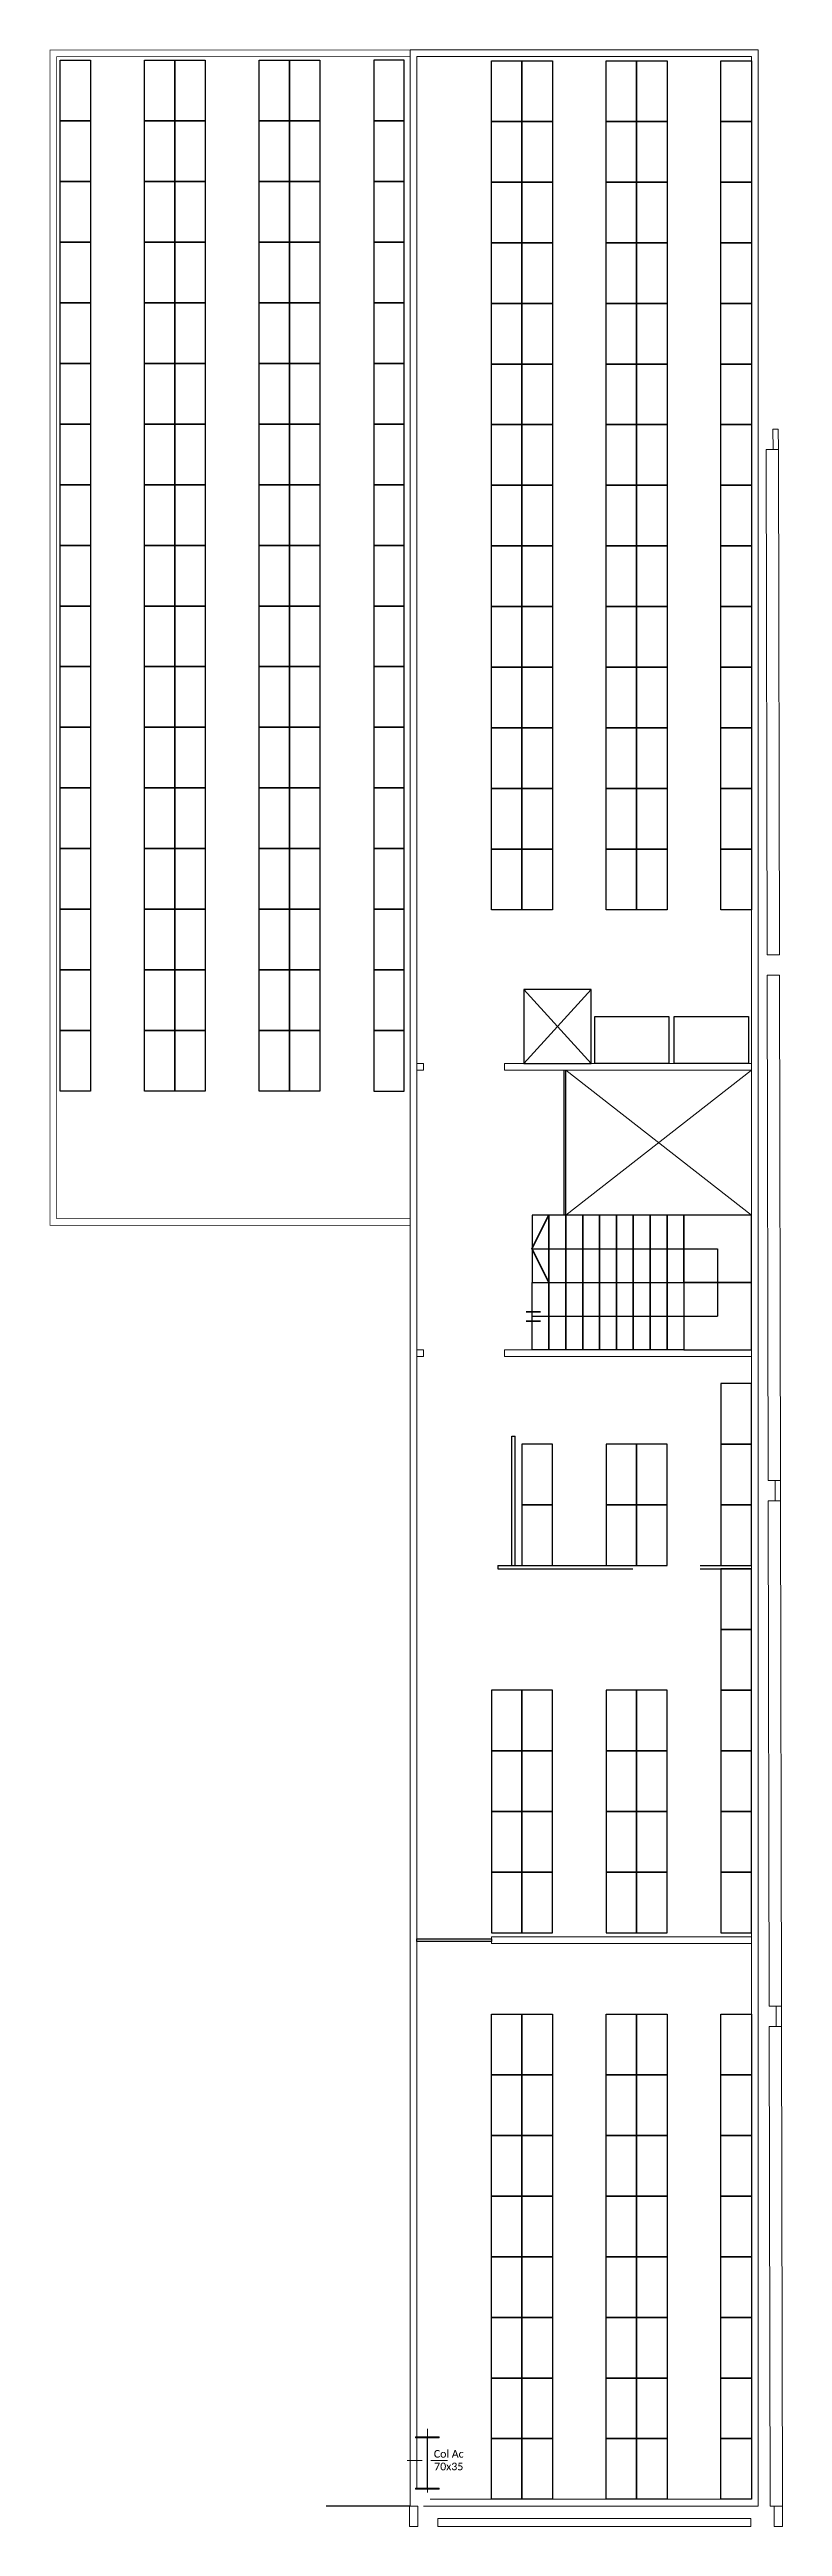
# Model space of a CAD drawing. Header units: millimetres. Extents: x 14 to 290, y 66 to 213.
# Drawn here: x 146.52 to 157.38, y 171.15 to 207.9 of the extents above; entities that cross this region are included whole.
import ezdxf

# ---------------------------------------------------------------- set-up
doc = ezdxf.new("R2010")
doc.units = ezdxf.units.MM
for name, pattern in [('HIDDEN', [9.525, 6.35, -3.175]), ('IRI-OCASA-Layout R 9$0$HIDDEN', [0.375, 0.25, -0.125]), ('OCASA_TODAS_r08$0$ACAD_ISO10W100', [18, 12, -3, 0, -3]), ('OCASA_TODAS_r08$0$HIDDEN', [0.375, 0.25, -0.125])]:
    doc.linetypes.add(name, pattern=pattern)
for name, color, linetype, lineweight in [('IRI-OCASA-Layout R 9$0$OCA-Paneles TERMICO', 252, 'Continuous', 15), ('OCASA_TODAS_r08$0$00-', 252, 'Continuous', 15), ('OCASA_TODAS_r08$0$COLUMNAS ACERO', 252, 'Continuous', 20), ('OCASA_TODAS_r08$0$DESCRIP COLUMNAS', 252, 'Continuous', 20), ('OCASA_TODAS_r08$0$EJES COL FE', 252, 'Continuous', 20), ('OCASA_TODAS_r08$0$LINEA_DE_PROYECCION', 252, 'HIDDEN', 15), ('OCASA_TODAS_r08$0$MURO BLOQUE CEMENTO 12', 252, 'Continuous', 20), ('OCASA_TODAS_r08$0$MURO BLOQUE CEMENTO 18', 252, 'Continuous', 20), ('OCASA_TODAS_r08$0$MURO BLOQUE CEMENTO 8', 252, 'Continuous', 20), ('OCASA_TODAS_r08$0$MURO CEMENTO DE 12', 252, 'Continuous', 20), ('Sectores', 251, 'Continuous', 20)]:
    doc.layers.add(name, color=color, linetype=linetype, lineweight=lineweight)
for name, color, linetype in [('IRI-OCASA-Layout R 9$0$OCA_ESCALERAS LIVIANAS', 252, 'Continuous'), ('IRI-OCASA-Layout R 9$0$OCA_EST-Bandeja', 252, 'Continuous'), ('IRI-OCASA-Layout R 9$0$OCA_Racks', 252, 'Continuous'), ('IRI-OCASA-Layout R 9$0$OCA_Rejas', 252, 'IRI-OCASA-Layout R 9$0$HIDDEN')]:
    doc.layers.add(name, color=color, linetype=linetype)
doc.styles.add('OCASA_TODAS_r08$0$Standard', font='txt')

# ---------------------------------------------------------------- blocks, each defined once
blk = doc.blocks.new('OCASA_TODAS_r08$0$COL ACERO 75 X 50')
at = {"layer": 'OCASA_TODAS_r08$0$EJES COL FE', "color": 252, "linetype": 'OCASA_TODAS_r08$0$HIDDEN'}
for p, q in [((104.763401, -684.220664, -0.572955), (104.763401, -683.620664, -0.572955)), ((105.229249, -683.920664, -0.572955), (104.288401, -683.920664, -0.572955))]:
    blk.add_line(p, q, dxfattribs=at)
at = {"layer": 'OCASA_TODAS_r08$0$DESCRIP COLUMNAS', "insert": (104.916559, -683.868448, -0.372955), "char_height": 0.1125, "attachment_point": 1, "rotation": 270, "style": 'OCASA_TODAS_r08$0$Standard'}
blk.add_mtext_dynamic_manual_height_columns('\\pxqc;{\\fCalibri Light|b0|i0|c0|p34;Col Ac \\P70x35}', width=0.737699, gutter_width=12.5, heights=[0], dxfattribs=at)
blk = doc.blocks.new('OCASA_TODAS_r08$0$Columna nave 1')
at = {"layer": 'OCASA_TODAS_r08$0$00-', "color": 4}
for points in [[(-175, 374.798322), (175, 374.798322), (175, 387.498322), (-175, 387.498322)], [(-3.2, -374.801678), (3.2, -374.801678), (3.2, 374.798322), (-3.2, 374.798322)], [(-175, -387.498322), (175, -387.498322), (175, -374.798322), (-175, -374.798322)]]:
    blk.add_lwpolyline(points, close=True, dxfattribs=at)
blk = doc.blocks.new('IRI-OCASA-Layout R 9$0$OCA_PALLET')
for p, q in [((414.447193, 97.067423), (415.447193, 95.967423)), ((415.447193, 97.067423), (414.447193, 95.967423))]:
    blk.add_line(p, q)
blk.add_lwpolyline([(414.447193, 97.067423), (415.447193, 97.067423), (415.447193, 95.967423), (414.447193, 95.967423)], close=True)

msp = doc.modelspace()

# ---------------------------------------------------------------- linework, layer by layer
at = {"layer": 'IRI-OCASA-Layout R 9$0$OCA-Paneles TERMICO'}
for p, q in [((151.859, 171.452, 0), (151.859, 207.899, 0)), ((151.859, 171.452, 0), (151.859, 207.899, 0)), ((151.859, 207.899, 0), (157.018, 207.899, 0)), ((151.959, 207.799, 0), (156.918, 207.799, 0)), ((151.959, 171.715, 0), (151.959, 207.799, 0)), ((156.918, 188.758, 0), (156.918, 207.799, 0)), ((157.018, 171.452, 0), (157.018, 207.899, 0)), ((151.959, 192.858, 0), (152.059, 192.858, 0)), ((151.959, 192.758, 0), (152.059, 192.758, 0)), ((152.059, 192.758, 0), (152.059, 192.858, 0)), ((156.918, 192.858, 0), (153.259, 192.858, 0)), ((153.259, 192.758, 0), (153.259, 192.858, 0)), ((156.918, 192.758, 0), (153.259, 192.758, 0)), ((151.959, 188.608, 0), (152.059, 188.608, 0)), ((152.059, 188.608, 0), (152.059, 188.508, 0)), ((153.259, 188.608, 0), (156.918, 188.608, 0)), ((153.259, 188.608, 0), (153.259, 188.508, 0)), ((156.918, 171.552, 0), (156.918, 188.658, 0)), ((151.959, 188.508, 0), (152.059, 188.508, 0)), ((153.259, 188.508, 0), (156.918, 188.508, 0)), ((156.918, 182.557, 0), (156.918, 182.559, 0)), ((156.918, 179.899, 0), (153.068, 179.899, 0)), ((153.068, 179.899, 0), (153.068, 179.799, 0)), ((153.068, 179.799, 0), (156.918, 179.799, 0)), ((156.918, 179.796, 0), (156.918, 179.799, 0)), ((157.018, 171.449, 0), (152.058, 171.449, 0)), ((157.018, 171.452, 0), (152.059, 171.452, 0)), ((156.918, 171.552, 0), (152.159, 171.552, 0)), ((156.918, 171.45, 0), (156.918, 171.452, 0)), ((156.918, 171.447, 0), (156.918, 171.449, 0))]:
    msp.add_line(p, q, dxfattribs=at)
at = {"layer": 'IRI-OCASA-Layout R 9$0$OCA_ESCALERAS LIVIANAS'}
for p, q in [((154.144, 190.608, 0), (154.144, 192.758, 0)), ((154.168, 190.608, 0), (154.168, 192.758, 0)), ((153.662, 190.108, 0), (153.912, 190.608, 0)), ((153.668, 190.108, 0), (153.918, 190.608, 0)), ((153.662, 190.108, 0), (153.912, 189.608, 0)), ((153.668, 190.108, 0), (156.418, 190.108, 0)), ((153.668, 190.108, 0), (153.918, 189.608, 0)), ((156.418, 190.108, 0), (156.418, 189.108, 0)), ((153.58, 189.18, 0), (153.795, 189.18, 0)), ((153.58, 189.175, 0), (153.795, 189.175, 0)), ((153.58, 189.041, 0), (153.795, 189.041, 0)), ((153.58, 189.035, 0), (153.795, 189.035, 0))]:
    msp.add_line(p, q, dxfattribs=at)
at = {"layer": 'IRI-OCASA-Layout R 9$0$OCA_ESCALERAS LIVIANAS', "elevation": 0}
for points in [[(153.668, 190.608), (153.668, 189.608), (153.918, 189.608), (153.918, 190.608), (153.668, 190.608)], [(153.918, 190.608), (153.918, 189.608), (154.168, 189.608), (154.168, 190.608), (153.918, 190.608)], [(154.168, 190.608), (154.168, 189.608), (154.418, 189.608), (154.418, 190.608), (154.168, 190.608)], [(154.418, 190.608), (154.418, 189.608), (154.668, 189.608), (154.668, 190.608), (154.418, 190.608)], [(154.668, 190.608), (154.668, 189.608), (154.918, 189.608), (154.918, 190.608), (154.668, 190.608)], [(154.918, 190.608), (154.918, 189.608), (155.168, 189.608), (155.168, 190.608), (154.918, 190.608)], [(155.168, 190.608), (155.168, 189.608), (155.418, 189.608), (155.418, 190.608), (155.168, 190.608)], [(155.418, 190.608), (155.418, 189.608), (155.668, 189.608), (155.668, 190.608), (155.418, 190.608)], [(155.668, 190.608), (155.668, 189.608), (155.918, 189.608), (155.918, 190.608), (155.668, 190.608)], [(155.918, 190.608), (155.918, 189.608), (156.918, 189.608), (156.918, 190.608), (155.918, 190.608)], [(153.918, 189.608), (153.918, 188.608), (153.668, 188.608), (153.668, 189.608), (153.918, 189.608)], [(154.168, 189.608), (154.168, 188.608), (153.918, 188.608), (153.918, 189.608), (154.168, 189.608)], [(154.418, 189.608), (154.418, 188.608), (154.168, 188.608), (154.168, 189.608), (154.418, 189.608)], [(154.668, 189.608), (154.668, 188.608), (154.418, 188.608), (154.418, 189.608), (154.668, 189.608)], [(154.918, 189.608), (154.918, 188.608), (154.668, 188.608), (154.668, 189.608), (154.918, 189.608)], [(155.168, 189.608), (155.168, 188.608), (154.918, 188.608), (154.918, 189.608), (155.168, 189.608)], [(155.418, 189.608), (155.418, 188.608), (155.168, 188.608), (155.168, 189.608), (155.418, 189.608)], [(155.668, 189.608), (155.668, 188.608), (155.418, 188.608), (155.418, 189.608), (155.668, 189.608)], [(155.918, 189.608), (155.918, 188.608), (155.668, 188.608), (155.668, 189.608), (155.918, 189.608)], [(155.918, 189.608), (155.918, 188.608), (156.918, 188.608), (156.918, 189.608), (155.918, 189.608)], [(153.668, 189.108), (153.668, 189.108), (153.668, 189.108), (153.668, 189.108), (156.418, 189.108)]]:
    msp.add_lwpolyline(points, dxfattribs=at)
at = {"layer": 'IRI-OCASA-Layout R 9$0$OCA_EST-Bandeja', "color": 253, "linetype": 'OCASA_TODAS_r08$0$ACAD_ISO10W100', "elevation": 0}
for points in [[(146.673, 206.847), (146.673, 207.747), (147.123, 207.747), (147.123, 206.847), (146.673, 206.847)], [(147.923, 206.847), (147.923, 207.747), (148.373, 207.747), (148.373, 206.847), (147.923, 206.847)], [(148.373, 206.847), (148.373, 207.747), (148.823, 207.747), (148.823, 206.847), (148.373, 206.847)], [(149.623, 206.847), (149.623, 207.747), (150.073, 207.747), (150.073, 206.847), (149.623, 206.847)], [(150.073, 206.847), (150.073, 207.747), (150.523, 207.747), (150.523, 206.847), (150.073, 206.847)], [(151.773, 206.847), (151.773, 207.747), (151.323, 207.747), (151.323, 206.847), (151.773, 206.847)], [(153.068, 206.838), (153.068, 207.738), (153.518, 207.738), (153.518, 206.838), (153.068, 206.838)], [(153.518, 206.838), (153.518, 207.738), (153.968, 207.738), (153.968, 206.838), (153.518, 206.838)], [(154.768, 206.838), (154.768, 207.738), (155.218, 207.738), (155.218, 206.838), (154.768, 206.838)], [(155.218, 206.838), (155.218, 207.738), (155.668, 207.738), (155.668, 206.838), (155.218, 206.838)], [(156.468, 206.838), (156.468, 207.738), (156.918, 207.738), (156.918, 206.838), (156.468, 206.838)], [(146.673, 205.947), (146.673, 206.847), (147.123, 206.847), (147.123, 205.947), (146.673, 205.947)], [(147.923, 205.947), (147.923, 206.847), (148.373, 206.847), (148.373, 205.947), (147.923, 205.947)], [(148.373, 205.947), (148.373, 206.847), (148.823, 206.847), (148.823, 205.947), (148.373, 205.947)], [(149.623, 205.947), (149.623, 206.847), (150.073, 206.847), (150.073, 205.947), (149.623, 205.947)], [(150.073, 205.947), (150.073, 206.847), (150.523, 206.847), (150.523, 205.947), (150.073, 205.947)], [(151.773, 205.947), (151.773, 206.847), (151.323, 206.847), (151.323, 205.947), (151.773, 205.947)], [(153.068, 205.938), (153.068, 206.838), (153.518, 206.838), (153.518, 205.938), (153.068, 205.938)], [(153.518, 205.938), (153.518, 206.838), (153.968, 206.838), (153.968, 205.938), (153.518, 205.938)], [(154.768, 205.938), (154.768, 206.838), (155.218, 206.838), (155.218, 205.938), (154.768, 205.938)], [(155.218, 205.938), (155.218, 206.838), (155.668, 206.838), (155.668, 205.938), (155.218, 205.938)], [(156.468, 205.938), (156.468, 206.838), (156.918, 206.838), (156.918, 205.938), (156.468, 205.938)], [(146.673, 205.047), (146.673, 205.947), (147.123, 205.947), (147.123, 205.047), (146.673, 205.047)], [(147.923, 205.047), (147.923, 205.947), (148.373, 205.947), (148.373, 205.047), (147.923, 205.047)], [(148.373, 205.047), (148.373, 205.947), (148.823, 205.947), (148.823, 205.047), (148.373, 205.047)], [(149.623, 205.047), (149.623, 205.947), (150.073, 205.947), (150.073, 205.047), (149.623, 205.047)], [(150.073, 205.047), (150.073, 205.947), (150.523, 205.947), (150.523, 205.047), (150.073, 205.047)], [(151.773, 205.047), (151.773, 205.947), (151.323, 205.947), (151.323, 205.047), (151.773, 205.047)], [(153.068, 205.038), (153.068, 205.938), (153.518, 205.938), (153.518, 205.038), (153.068, 205.038)], [(153.518, 205.038), (153.518, 205.938), (153.968, 205.938), (153.968, 205.038), (153.518, 205.038)], [(154.768, 205.038), (154.768, 205.938), (155.218, 205.938), (155.218, 205.038), (154.768, 205.038)], [(155.218, 205.038), (155.218, 205.938), (155.668, 205.938), (155.668, 205.038), (155.218, 205.038)], [(156.468, 205.038), (156.468, 205.938), (156.918, 205.938), (156.918, 205.038), (156.468, 205.038)], [(146.673, 204.147), (146.673, 205.047), (147.123, 205.047), (147.123, 204.147), (146.673, 204.147)], [(147.923, 204.147), (147.923, 205.047), (148.373, 205.047), (148.373, 204.147), (147.923, 204.147)], [(148.373, 204.147), (148.373, 205.047), (148.823, 205.047), (148.823, 204.147), (148.373, 204.147)], [(149.623, 204.147), (149.623, 205.047), (150.073, 205.047), (150.073, 204.147), (149.623, 204.147)], [(150.073, 204.147), (150.073, 205.047), (150.523, 205.047), (150.523, 204.147), (150.073, 204.147)], [(151.773, 204.147), (151.773, 205.047), (151.323, 205.047), (151.323, 204.147), (151.773, 204.147)], [(153.068, 204.138), (153.068, 205.038), (153.518, 205.038), (153.518, 204.138), (153.068, 204.138)], [(153.518, 204.138), (153.518, 205.038), (153.968, 205.038), (153.968, 204.138), (153.518, 204.138)], [(154.768, 204.138), (154.768, 205.038), (155.218, 205.038), (155.218, 204.138), (154.768, 204.138)], [(155.218, 204.138), (155.218, 205.038), (155.668, 205.038), (155.668, 204.138), (155.218, 204.138)], [(156.468, 204.138), (156.468, 205.038), (156.918, 205.038), (156.918, 204.138), (156.468, 204.138)], [(146.673, 203.247), (146.673, 204.147), (147.123, 204.147), (147.123, 203.247), (146.673, 203.247)], [(147.923, 203.247), (147.923, 204.147), (148.373, 204.147), (148.373, 203.247), (147.923, 203.247)], [(148.373, 203.247), (148.373, 204.147), (148.823, 204.147), (148.823, 203.247), (148.373, 203.247)], [(149.623, 203.247), (149.623, 204.147), (150.073, 204.147), (150.073, 203.247), (149.623, 203.247)], [(150.073, 203.247), (150.073, 204.147), (150.523, 204.147), (150.523, 203.247), (150.073, 203.247)], [(151.773, 203.247), (151.773, 204.147), (151.323, 204.147), (151.323, 203.247), (151.773, 203.247)], [(153.068, 203.238), (153.068, 204.138), (153.518, 204.138), (153.518, 203.238), (153.068, 203.238)], [(153.518, 203.238), (153.518, 204.138), (153.968, 204.138), (153.968, 203.238), (153.518, 203.238)], [(154.768, 203.238), (154.768, 204.138), (155.218, 204.138), (155.218, 203.238), (154.768, 203.238)], [(155.218, 203.238), (155.218, 204.138), (155.668, 204.138), (155.668, 203.238), (155.218, 203.238)], [(156.468, 203.238), (156.468, 204.138), (156.918, 204.138), (156.918, 203.238), (156.468, 203.238)], [(146.673, 202.347), (146.673, 203.247), (147.123, 203.247), (147.123, 202.347), (146.673, 202.347)], [(147.923, 202.347), (147.923, 203.247), (148.373, 203.247), (148.373, 202.347), (147.923, 202.347)], [(148.373, 202.347), (148.373, 203.247), (148.823, 203.247), (148.823, 202.347), (148.373, 202.347)], [(149.623, 202.347), (149.623, 203.247), (150.073, 203.247), (150.073, 202.347), (149.623, 202.347)], [(150.073, 202.347), (150.073, 203.247), (150.523, 203.247), (150.523, 202.347), (150.073, 202.347)], [(151.773, 202.347), (151.773, 203.247), (151.323, 203.247), (151.323, 202.347), (151.773, 202.347)], [(153.068, 202.338), (153.068, 203.238), (153.518, 203.238), (153.518, 202.338), (153.068, 202.338)], [(153.518, 202.338), (153.518, 203.238), (153.968, 203.238), (153.968, 202.338), (153.518, 202.338)], [(154.768, 202.338), (154.768, 203.238), (155.218, 203.238), (155.218, 202.338), (154.768, 202.338)], [(155.218, 202.338), (155.218, 203.238), (155.668, 203.238), (155.668, 202.338), (155.218, 202.338)], [(156.468, 202.338), (156.468, 203.238), (156.918, 203.238), (156.918, 202.338), (156.468, 202.338)], [(146.673, 201.447), (146.673, 202.347), (147.123, 202.347), (147.123, 201.447), (146.673, 201.447)], [(147.923, 201.447), (147.923, 202.347), (148.373, 202.347), (148.373, 201.447), (147.923, 201.447)], [(148.373, 201.447), (148.373, 202.347), (148.823, 202.347), (148.823, 201.447), (148.373, 201.447)], [(149.623, 201.447), (149.623, 202.347), (150.073, 202.347), (150.073, 201.447), (149.623, 201.447)], [(150.073, 201.447), (150.073, 202.347), (150.523, 202.347), (150.523, 201.447), (150.073, 201.447)], [(151.773, 201.447), (151.773, 202.347), (151.323, 202.347), (151.323, 201.447), (151.773, 201.447)], [(153.068, 201.438), (153.068, 202.338), (153.518, 202.338), (153.518, 201.438), (153.068, 201.438)], [(153.518, 201.438), (153.518, 202.338), (153.968, 202.338), (153.968, 201.438), (153.518, 201.438)], [(154.768, 201.438), (154.768, 202.338), (155.218, 202.338), (155.218, 201.438), (154.768, 201.438)], [(155.218, 201.438), (155.218, 202.338), (155.668, 202.338), (155.668, 201.438), (155.218, 201.438)], [(156.468, 201.438), (156.468, 202.338), (156.918, 202.338), (156.918, 201.438), (156.468, 201.438)], [(146.673, 200.547), (146.673, 201.447), (147.123, 201.447), (147.123, 200.547), (146.673, 200.547)], [(147.923, 200.547), (147.923, 201.447), (148.373, 201.447), (148.373, 200.547), (147.923, 200.547)], [(148.373, 200.547), (148.373, 201.447), (148.823, 201.447), (148.823, 200.547), (148.373, 200.547)], [(149.623, 200.547), (149.623, 201.447), (150.073, 201.447), (150.073, 200.547), (149.623, 200.547)], [(150.073, 200.547), (150.073, 201.447), (150.523, 201.447), (150.523, 200.547), (150.073, 200.547)], [(151.773, 200.547), (151.773, 201.447), (151.323, 201.447), (151.323, 200.547), (151.773, 200.547)], [(153.068, 200.538), (153.068, 201.438), (153.518, 201.438), (153.518, 200.538), (153.068, 200.538)], [(153.518, 200.538), (153.518, 201.438), (153.968, 201.438), (153.968, 200.538), (153.518, 200.538)], [(154.768, 200.538), (154.768, 201.438), (155.218, 201.438), (155.218, 200.538), (154.768, 200.538)], [(155.218, 200.538), (155.218, 201.438), (155.668, 201.438), (155.668, 200.538), (155.218, 200.538)], [(156.468, 200.538), (156.468, 201.438), (156.918, 201.438), (156.918, 200.538), (156.468, 200.538)], [(146.673, 199.647), (146.673, 200.547), (147.123, 200.547), (147.123, 199.647), (146.673, 199.647)], [(147.923, 199.647), (147.923, 200.547), (148.373, 200.547), (148.373, 199.647), (147.923, 199.647)], [(148.373, 199.647), (148.373, 200.547), (148.823, 200.547), (148.823, 199.647), (148.373, 199.647)], [(149.623, 199.647), (149.623, 200.547), (150.073, 200.547), (150.073, 199.647), (149.623, 199.647)], [(150.073, 199.647), (150.073, 200.547), (150.523, 200.547), (150.523, 199.647), (150.073, 199.647)], [(151.773, 199.647), (151.773, 200.547), (151.323, 200.547), (151.323, 199.647), (151.773, 199.647)], [(153.068, 199.638), (153.068, 200.538), (153.518, 200.538), (153.518, 199.638), (153.068, 199.638)], [(153.518, 199.638), (153.518, 200.538), (153.968, 200.538), (153.968, 199.638), (153.518, 199.638)], [(154.768, 199.638), (154.768, 200.538), (155.218, 200.538), (155.218, 199.638), (154.768, 199.638)], [(155.218, 199.638), (155.218, 200.538), (155.668, 200.538), (155.668, 199.638), (155.218, 199.638)], [(156.468, 199.638), (156.468, 200.538), (156.918, 200.538), (156.918, 199.638), (156.468, 199.638)], [(146.673, 198.747), (146.673, 199.647), (147.123, 199.647), (147.123, 198.747), (146.673, 198.747)], [(147.923, 198.747), (147.923, 199.647), (148.373, 199.647), (148.373, 198.747), (147.923, 198.747)], [(148.373, 198.747), (148.373, 199.647), (148.823, 199.647), (148.823, 198.747), (148.373, 198.747)], [(149.623, 198.747), (149.623, 199.647), (150.073, 199.647), (150.073, 198.747), (149.623, 198.747)], [(150.073, 198.747), (150.073, 199.647), (150.523, 199.647), (150.523, 198.747), (150.073, 198.747)], [(151.773, 198.747), (151.773, 199.647), (151.323, 199.647), (151.323, 198.747), (151.773, 198.747)], [(153.068, 198.738), (153.068, 199.638), (153.518, 199.638), (153.518, 198.738), (153.068, 198.738)], [(153.518, 198.738), (153.518, 199.638), (153.968, 199.638), (153.968, 198.738), (153.518, 198.738)], [(154.768, 198.738), (154.768, 199.638), (155.218, 199.638), (155.218, 198.738), (154.768, 198.738)], [(155.218, 198.738), (155.218, 199.638), (155.668, 199.638), (155.668, 198.738), (155.218, 198.738)], [(156.468, 198.738), (156.468, 199.638), (156.918, 199.638), (156.918, 198.738), (156.468, 198.738)], [(146.673, 197.847), (146.673, 198.747), (147.123, 198.747), (147.123, 197.847), (146.673, 197.847)], [(147.923, 197.847), (147.923, 198.747), (148.373, 198.747), (148.373, 197.847), (147.923, 197.847)], [(148.373, 197.847), (148.373, 198.747), (148.823, 198.747), (148.823, 197.847), (148.373, 197.847)], [(149.623, 197.847), (149.623, 198.747), (150.073, 198.747), (150.073, 197.847), (149.623, 197.847)], [(150.073, 197.847), (150.073, 198.747), (150.523, 198.747), (150.523, 197.847), (150.073, 197.847)], [(151.773, 197.847), (151.773, 198.747), (151.323, 198.747), (151.323, 197.847), (151.773, 197.847)], [(153.068, 197.838), (153.068, 198.738), (153.518, 198.738), (153.518, 197.838), (153.068, 197.838)], [(153.518, 197.838), (153.518, 198.738), (153.968, 198.738), (153.968, 197.838), (153.518, 197.838)], [(154.768, 197.838), (154.768, 198.738), (155.218, 198.738), (155.218, 197.838), (154.768, 197.838)], [(155.218, 197.838), (155.218, 198.738), (155.668, 198.738), (155.668, 197.838), (155.218, 197.838)], [(156.468, 197.838), (156.468, 198.738), (156.918, 198.738), (156.918, 197.838), (156.468, 197.838)], [(146.673, 196.947), (146.673, 197.847), (147.123, 197.847), (147.123, 196.947), (146.673, 196.947)], [(147.923, 196.947), (147.923, 197.847), (148.373, 197.847), (148.373, 196.947), (147.923, 196.947)], [(148.373, 196.947), (148.373, 197.847), (148.823, 197.847), (148.823, 196.947), (148.373, 196.947)], [(149.623, 196.947), (149.623, 197.847), (150.073, 197.847), (150.073, 196.947), (149.623, 196.947)], [(150.073, 196.947), (150.073, 197.847), (150.523, 197.847), (150.523, 196.947), (150.073, 196.947)], [(151.773, 196.947), (151.773, 197.847), (151.323, 197.847), (151.323, 196.947), (151.773, 196.947)], [(153.068, 196.938), (153.068, 197.838), (153.518, 197.838), (153.518, 196.938), (153.068, 196.938)], [(153.518, 196.938), (153.518, 197.838), (153.968, 197.838), (153.968, 196.938), (153.518, 196.938)], [(154.768, 196.938), (154.768, 197.838), (155.218, 197.838), (155.218, 196.938), (154.768, 196.938)], [(155.218, 196.938), (155.218, 197.838), (155.668, 197.838), (155.668, 196.938), (155.218, 196.938)], [(156.468, 196.938), (156.468, 197.838), (156.918, 197.838), (156.918, 196.938), (156.468, 196.938)], [(146.673, 196.047), (146.673, 196.947), (147.123, 196.947), (147.123, 196.047), (146.673, 196.047)], [(147.923, 196.047), (147.923, 196.947), (148.373, 196.947), (148.373, 196.047), (147.923, 196.047)], [(148.373, 196.047), (148.373, 196.947), (148.823, 196.947), (148.823, 196.047), (148.373, 196.047)], [(149.623, 196.047), (149.623, 196.947), (150.073, 196.947), (150.073, 196.047), (149.623, 196.047)], [(150.073, 196.047), (150.073, 196.947), (150.523, 196.947), (150.523, 196.047), (150.073, 196.047)], [(151.773, 196.047), (151.773, 196.947), (151.323, 196.947), (151.323, 196.047), (151.773, 196.047)], [(153.068, 196.038), (153.068, 196.938), (153.518, 196.938), (153.518, 196.038), (153.068, 196.038)], [(153.518, 196.038), (153.518, 196.938), (153.968, 196.938), (153.968, 196.038), (153.518, 196.038)], [(154.768, 196.038), (154.768, 196.938), (155.218, 196.938), (155.218, 196.038), (154.768, 196.038)], [(155.218, 196.038), (155.218, 196.938), (155.668, 196.938), (155.668, 196.038), (155.218, 196.038)], [(156.468, 196.038), (156.468, 196.938), (156.918, 196.938), (156.918, 196.038), (156.468, 196.038)], [(146.673, 195.147), (146.673, 196.047), (147.123, 196.047), (147.123, 195.147), (146.673, 195.147)], [(147.923, 195.147), (147.923, 196.047), (148.373, 196.047), (148.373, 195.147), (147.923, 195.147)], [(148.373, 195.147), (148.373, 196.047), (148.823, 196.047), (148.823, 195.147), (148.373, 195.147)], [(149.623, 195.147), (149.623, 196.047), (150.073, 196.047), (150.073, 195.147), (149.623, 195.147)], [(150.073, 195.147), (150.073, 196.047), (150.523, 196.047), (150.523, 195.147), (150.073, 195.147)], [(151.773, 195.147), (151.773, 196.047), (151.323, 196.047), (151.323, 195.147), (151.773, 195.147)], [(153.068, 195.138), (153.068, 196.038), (153.518, 196.038), (153.518, 195.138), (153.068, 195.138)], [(153.518, 195.138), (153.518, 196.038), (153.968, 196.038), (153.968, 195.138), (153.518, 195.138)], [(154.768, 195.138), (154.768, 196.038), (155.218, 196.038), (155.218, 195.138), (154.768, 195.138)], [(155.218, 195.138), (155.218, 196.038), (155.668, 196.038), (155.668, 195.138), (155.218, 195.138)], [(156.468, 195.138), (156.468, 196.038), (156.918, 196.038), (156.918, 195.138), (156.468, 195.138)], [(146.673, 194.247), (146.673, 195.147), (147.123, 195.147), (147.123, 194.247), (146.673, 194.247)], [(147.923, 194.247), (147.923, 195.147), (148.373, 195.147), (148.373, 194.247), (147.923, 194.247)], [(148.373, 194.247), (148.373, 195.147), (148.823, 195.147), (148.823, 194.247), (148.373, 194.247)], [(149.623, 194.247), (149.623, 195.147), (150.073, 195.147), (150.073, 194.247), (149.623, 194.247)], [(150.073, 194.247), (150.073, 195.147), (150.523, 195.147), (150.523, 194.247), (150.073, 194.247)], [(151.773, 194.247), (151.773, 195.147), (151.323, 195.147), (151.323, 194.247), (151.773, 194.247)], [(146.673, 193.347), (146.673, 194.247), (147.123, 194.247), (147.123, 193.347), (146.673, 193.347)], [(147.923, 193.347), (147.923, 194.247), (148.373, 194.247), (148.373, 193.347), (147.923, 193.347)], [(148.373, 193.347), (148.373, 194.247), (148.823, 194.247), (148.823, 193.347), (148.373, 193.347)], [(149.623, 193.347), (149.623, 194.247), (150.073, 194.247), (150.073, 193.347), (149.623, 193.347)], [(150.073, 193.347), (150.073, 194.247), (150.523, 194.247), (150.523, 193.347), (150.073, 193.347)], [(151.773, 193.347), (151.773, 194.247), (151.323, 194.247), (151.323, 193.347), (151.773, 193.347)], [(146.673, 192.447), (146.673, 193.347), (147.123, 193.347), (147.123, 192.447), (146.673, 192.447)], [(147.923, 192.447), (147.923, 193.347), (148.373, 193.347), (148.373, 192.447), (147.923, 192.447)], [(148.373, 192.447), (148.373, 193.347), (148.823, 193.347), (148.823, 192.447), (148.373, 192.447)], [(149.623, 192.447), (149.623, 193.347), (150.073, 193.347), (150.073, 192.447), (149.623, 192.447)], [(150.073, 192.447), (150.073, 193.347), (150.523, 193.347), (150.523, 192.447), (150.073, 192.447)], [(151.773, 192.447), (151.773, 193.347), (151.323, 193.347), (151.323, 192.447), (151.773, 192.447)], [(154.597, 193.558), (155.697, 193.558), (155.697, 192.858), (154.597, 192.858), (154.597, 193.558)], [(155.776, 193.558), (156.876, 193.558), (156.876, 192.858), (155.776, 192.858), (155.776, 193.558)]]:
    msp.add_lwpolyline(points, dxfattribs=at)
at = {"layer": 'IRI-OCASA-Layout R 9$0$OCA_EST-Bandeja', "elevation": 0}
for points in [[(156.918, 187.209), (156.918, 188.109), (156.468, 188.109), (156.468, 187.209), (156.918, 187.209)], [(153.968, 186.309), (153.968, 187.209), (153.518, 187.209), (153.518, 186.309), (153.968, 186.309)], [(155.218, 186.309), (155.218, 187.209), (154.768, 187.209), (154.768, 186.309), (155.218, 186.309)], [(155.668, 186.309), (155.668, 187.209), (155.218, 187.209), (155.218, 186.309), (155.668, 186.309)], [(156.918, 186.309), (156.918, 187.209), (156.468, 187.209), (156.468, 186.309), (156.918, 186.309)], [(153.968, 185.409), (153.968, 186.309), (153.518, 186.309), (153.518, 185.409), (153.968, 185.409)], [(155.218, 185.409), (155.218, 186.309), (154.768, 186.309), (154.768, 185.409), (155.218, 185.409)], [(155.668, 185.409), (155.668, 186.309), (155.218, 186.309), (155.218, 185.409), (155.668, 185.409)], [(156.918, 185.409), (156.918, 186.309), (156.468, 186.309), (156.468, 185.409), (156.918, 185.409)], [(156.918, 184.459), (156.918, 185.359), (156.468, 185.359), (156.468, 184.459), (156.918, 184.459)], [(156.918, 183.559), (156.918, 184.459), (156.468, 184.459), (156.468, 183.559), (156.918, 183.559)], [(153.518, 182.659), (153.518, 183.559), (153.068, 183.559), (153.068, 182.659), (153.518, 182.659)], [(153.968, 182.659), (153.968, 183.559), (153.518, 183.559), (153.518, 182.659), (153.968, 182.659)], [(155.218, 182.659), (155.218, 183.559), (154.768, 183.559), (154.768, 182.659), (155.218, 182.659)], [(155.668, 182.659), (155.668, 183.559), (155.218, 183.559), (155.218, 182.659), (155.668, 182.659)], [(156.918, 182.659), (156.918, 183.559), (156.468, 183.559), (156.468, 182.659), (156.918, 182.659)], [(153.518, 181.759), (153.518, 182.659), (153.068, 182.659), (153.068, 181.759), (153.518, 181.759)], [(153.968, 181.759), (153.968, 182.659), (153.518, 182.659), (153.518, 181.759), (153.968, 181.759)], [(155.218, 181.759), (155.218, 182.659), (154.768, 182.659), (154.768, 181.759), (155.218, 181.759)], [(155.668, 181.759), (155.668, 182.659), (155.218, 182.659), (155.218, 181.759), (155.668, 181.759)], [(156.918, 181.759), (156.918, 182.659), (156.468, 182.659), (156.468, 181.759), (156.918, 181.759)], [(153.518, 180.859), (153.518, 181.759), (153.068, 181.759), (153.068, 180.859), (153.518, 180.859)], [(153.968, 180.859), (153.968, 181.759), (153.518, 181.759), (153.518, 180.859), (153.968, 180.859)], [(155.218, 180.859), (155.218, 181.759), (154.768, 181.759), (154.768, 180.859), (155.218, 180.859)], [(155.668, 180.859), (155.668, 181.759), (155.218, 181.759), (155.218, 180.859), (155.668, 180.859)], [(156.918, 180.859), (156.918, 181.759), (156.468, 181.759), (156.468, 180.859), (156.918, 180.859)], [(153.518, 179.959), (153.518, 180.859), (153.068, 180.859), (153.068, 179.959), (153.518, 179.959)], [(153.968, 179.959), (153.968, 180.859), (153.518, 180.859), (153.518, 179.959), (153.968, 179.959)], [(155.218, 179.959), (155.218, 180.859), (154.768, 180.859), (154.768, 179.959), (155.218, 179.959)], [(155.668, 179.959), (155.668, 180.859), (155.218, 180.859), (155.218, 179.959), (155.668, 179.959)], [(156.918, 179.959), (156.918, 180.859), (156.468, 180.859), (156.468, 179.959), (156.918, 179.959)], [(153.068, 177.852), (153.068, 178.752), (153.518, 178.752), (153.518, 177.852), (153.068, 177.852)], [(153.518, 177.852), (153.518, 178.752), (153.968, 178.752), (153.968, 177.852), (153.518, 177.852)], [(154.768, 177.852), (154.768, 178.752), (155.218, 178.752), (155.218, 177.852), (154.768, 177.852)], [(155.218, 177.852), (155.218, 178.752), (155.668, 178.752), (155.668, 177.852), (155.218, 177.852)], [(156.468, 177.852), (156.468, 178.752), (156.918, 178.752), (156.918, 177.852), (156.468, 177.852)], [(153.068, 176.952), (153.068, 177.852), (153.518, 177.852), (153.518, 176.952), (153.068, 176.952)], [(153.518, 176.952), (153.518, 177.852), (153.968, 177.852), (153.968, 176.952), (153.518, 176.952)], [(154.768, 176.952), (154.768, 177.852), (155.218, 177.852), (155.218, 176.952), (154.768, 176.952)], [(155.218, 176.952), (155.218, 177.852), (155.668, 177.852), (155.668, 176.952), (155.218, 176.952)], [(156.468, 176.952), (156.468, 177.852), (156.918, 177.852), (156.918, 176.952), (156.468, 176.952)], [(153.068, 176.052), (153.068, 176.952), (153.518, 176.952), (153.518, 176.052), (153.068, 176.052)], [(153.518, 176.052), (153.518, 176.952), (153.968, 176.952), (153.968, 176.052), (153.518, 176.052)], [(154.768, 176.052), (154.768, 176.952), (155.218, 176.952), (155.218, 176.052), (154.768, 176.052)], [(155.218, 176.052), (155.218, 176.952), (155.668, 176.952), (155.668, 176.052), (155.218, 176.052)], [(156.468, 176.052), (156.468, 176.952), (156.918, 176.952), (156.918, 176.052), (156.468, 176.052)], [(153.068, 175.152), (153.068, 176.052), (153.518, 176.052), (153.518, 175.152), (153.068, 175.152)], [(153.518, 175.152), (153.518, 176.052), (153.968, 176.052), (153.968, 175.152), (153.518, 175.152)], [(154.768, 175.152), (154.768, 176.052), (155.218, 176.052), (155.218, 175.152), (154.768, 175.152)], [(155.218, 175.152), (155.218, 176.052), (155.668, 176.052), (155.668, 175.152), (155.218, 175.152)], [(156.468, 175.152), (156.468, 176.052), (156.918, 176.052), (156.918, 175.152), (156.468, 175.152)], [(153.068, 174.252), (153.068, 175.152), (153.518, 175.152), (153.518, 174.252), (153.068, 174.252)], [(153.518, 174.252), (153.518, 175.152), (153.968, 175.152), (153.968, 174.252), (153.518, 174.252)], [(154.768, 174.252), (154.768, 175.152), (155.218, 175.152), (155.218, 174.252), (154.768, 174.252)], [(155.218, 174.252), (155.218, 175.152), (155.668, 175.152), (155.668, 174.252), (155.218, 174.252)], [(156.468, 174.252), (156.468, 175.152), (156.918, 175.152), (156.918, 174.252), (156.468, 174.252)], [(153.068, 173.352), (153.068, 174.252), (153.518, 174.252), (153.518, 173.352), (153.068, 173.352)], [(153.518, 173.352), (153.518, 174.252), (153.968, 174.252), (153.968, 173.352), (153.518, 173.352)], [(154.768, 173.352), (154.768, 174.252), (155.218, 174.252), (155.218, 173.352), (154.768, 173.352)], [(155.218, 173.352), (155.218, 174.252), (155.668, 174.252), (155.668, 173.352), (155.218, 173.352)], [(156.468, 173.352), (156.468, 174.252), (156.918, 174.252), (156.918, 173.352), (156.468, 173.352)], [(153.068, 172.452), (153.068, 173.352), (153.518, 173.352), (153.518, 172.452), (153.068, 172.452)], [(153.518, 172.452), (153.518, 173.352), (153.968, 173.352), (153.968, 172.452), (153.518, 172.452)], [(154.768, 172.452), (154.768, 173.352), (155.218, 173.352), (155.218, 172.452), (154.768, 172.452)], [(155.218, 172.452), (155.218, 173.352), (155.668, 173.352), (155.668, 172.452), (155.218, 172.452)], [(156.468, 172.452), (156.468, 173.352), (156.918, 173.352), (156.918, 172.452), (156.468, 172.452)], [(153.068, 171.552), (153.068, 172.452), (153.518, 172.452), (153.518, 171.552), (153.068, 171.552)], [(153.518, 171.552), (153.518, 172.452), (153.968, 172.452), (153.968, 171.552), (153.518, 171.552)], [(154.768, 171.552), (154.768, 172.452), (155.218, 172.452), (155.218, 171.552), (154.768, 171.552)], [(155.218, 171.552), (155.218, 172.452), (155.668, 172.452), (155.668, 171.552), (155.218, 171.552)], [(156.468, 171.552), (156.468, 172.452), (156.918, 172.452), (156.918, 171.552), (156.468, 171.552)]]:
    msp.add_lwpolyline(points, dxfattribs=at)
at = {"layer": 'IRI-OCASA-Layout R 9$0$OCA_Racks'}
msp.add_line((151.853, 171.452), (150.613, 171.452), dxfattribs=at)
at = {"layer": 'IRI-OCASA-Layout R 9$0$OCA_Rejas', "ltscale": 8}
for p, q in [((153.367, 185.409, 0), (153.367, 187.328, 0)), ((153.367, 187.328, 0), (153.417, 187.328, 0)), ((153.417, 185.409, 0), (153.417, 187.328, 0)), ((153.159, 185.409, 0), (153.159, 185.359, 0))]:
    msp.add_line(p, q, dxfattribs=at)
at = {"layer": 'IRI-OCASA-Layout R 9$0$OCA_Rejas', "ltscale": 8, "elevation": 0}
for points in [[(153.159, 185.409), (156.918, 185.409)], [(153.159, 185.359), (156.918, 185.359)]]:
    msp.add_lwpolyline(points, dxfattribs=at)
msp.add_lwpolyline([(151.959, 179.871), (153.068, 179.871), (153.068, 179.828), (151.959, 179.828)], close=True, dxfattribs=at)
at = {"layer": 'OCASA_TODAS_r08$0$LINEA_DE_PROYECCION'}
for p, q in [((154.168, 190.608, 0), (156.918, 192.758, 0)), ((154.168, 192.758, 0), (156.918, 190.608, 0))]:
    msp.add_line(p, q, dxfattribs=at)
at = {"layer": 'OCASA_TODAS_r08$0$MURO BLOQUE CEMENTO 12'}
msp.add_lwpolyline([(151.973, 171.149), (151.853, 171.149), (151.853, 171.452), (151.973, 171.452)], close=True, dxfattribs=at)
msp.add_lwpolyline([(152.273, 171.149), (156.909, 171.149), (156.909, 171.269), (152.273, 171.269), (152.273, 171.149)], dxfattribs=at)
at = {"layer": 'OCASA_TODAS_r08$0$MURO BLOQUE CEMENTO 18'}
for points in [[(157.319, 201.968), (157.139, 201.968), (157.154, 194.471), (157.334, 194.471)], [(157.334, 194.168), (157.154, 194.168), (157.169, 186.671), (157.349, 186.671)], [(157.349, 186.368), (157.169, 186.368), (157.184, 178.869), (157.364, 178.869)]]:
    msp.add_lwpolyline(points, close=True, dxfattribs=at)
at = {"layer": 'OCASA_TODAS_r08$0$MURO BLOQUE CEMENTO 8'}
for points in [[(157.319, 201.968), (157.318, 202.271), (157.238, 202.271), (157.239, 201.968), (157.319, 201.968)], [(157.349, 186.368), (157.349, 186.671), (157.269, 186.671), (157.269, 186.368), (157.349, 186.368)], [(157.364, 178.569), (157.364, 178.869), (157.284, 178.869), (157.284, 178.569), (157.364, 178.569)], [(157.184, 178.569), (157.364, 178.569), (157.378, 171.449), (157.198, 171.449), (157.184, 178.569)]]:
    msp.add_lwpolyline(points, dxfattribs=at)
at = {"layer": 'OCASA_TODAS_r08$0$MURO CEMENTO DE 12'}
msp.add_lwpolyline([(157.378, 171.149), (157.258, 171.149), (157.258, 171.449), (157.378, 171.449), (157.378, 171.149)], dxfattribs=at)
at = {"layer": 'Sectores', "const_width": 0.01, "elevation": 0}
for points in [[(151.859, 190.455), (146.521, 190.455), (146.521, 207.899), (151.859, 207.899)], [(151.859, 190.555), (146.621, 190.555), (146.621, 207.799), (151.859, 207.799)]]:
    msp.add_lwpolyline(points, dxfattribs=at)

# ---------------------------------------------------------------- block references
at = {"layer": 'IRI-OCASA-Layout R 9$0$OCA_EST-Bandeja', "color": 253, "linetype": 'OCASA_TODAS_r08$0$ACAD_ISO10W100', "xscale": -1}
msp.add_blockref('IRI-OCASA-Layout R 9$0$OCA_PALLET', (568.992, 96.89, 0), dxfattribs=at)
at = {"layer": 'OCASA_TODAS_r08$0$00-', "xscale": 0.001, "yscale": 0.001, "zscale": 0.001}
msp.add_blockref('OCASA_TODAS_r08$0$Columna nave 1', (152.116, 172.092, 0), dxfattribs=at)
at = {"layer": 'OCASA_TODAS_r08$0$COLUMNAS ACERO', "rotation": 90}
for p in [(-531.805, 67.367, 0.573), (-531.805, 67.366, 0.573)]:
    msp.add_blockref('OCASA_TODAS_r08$0$COL ACERO 75 X 50', p, dxfattribs=at)

doc.saveas('drawing.dxf')
